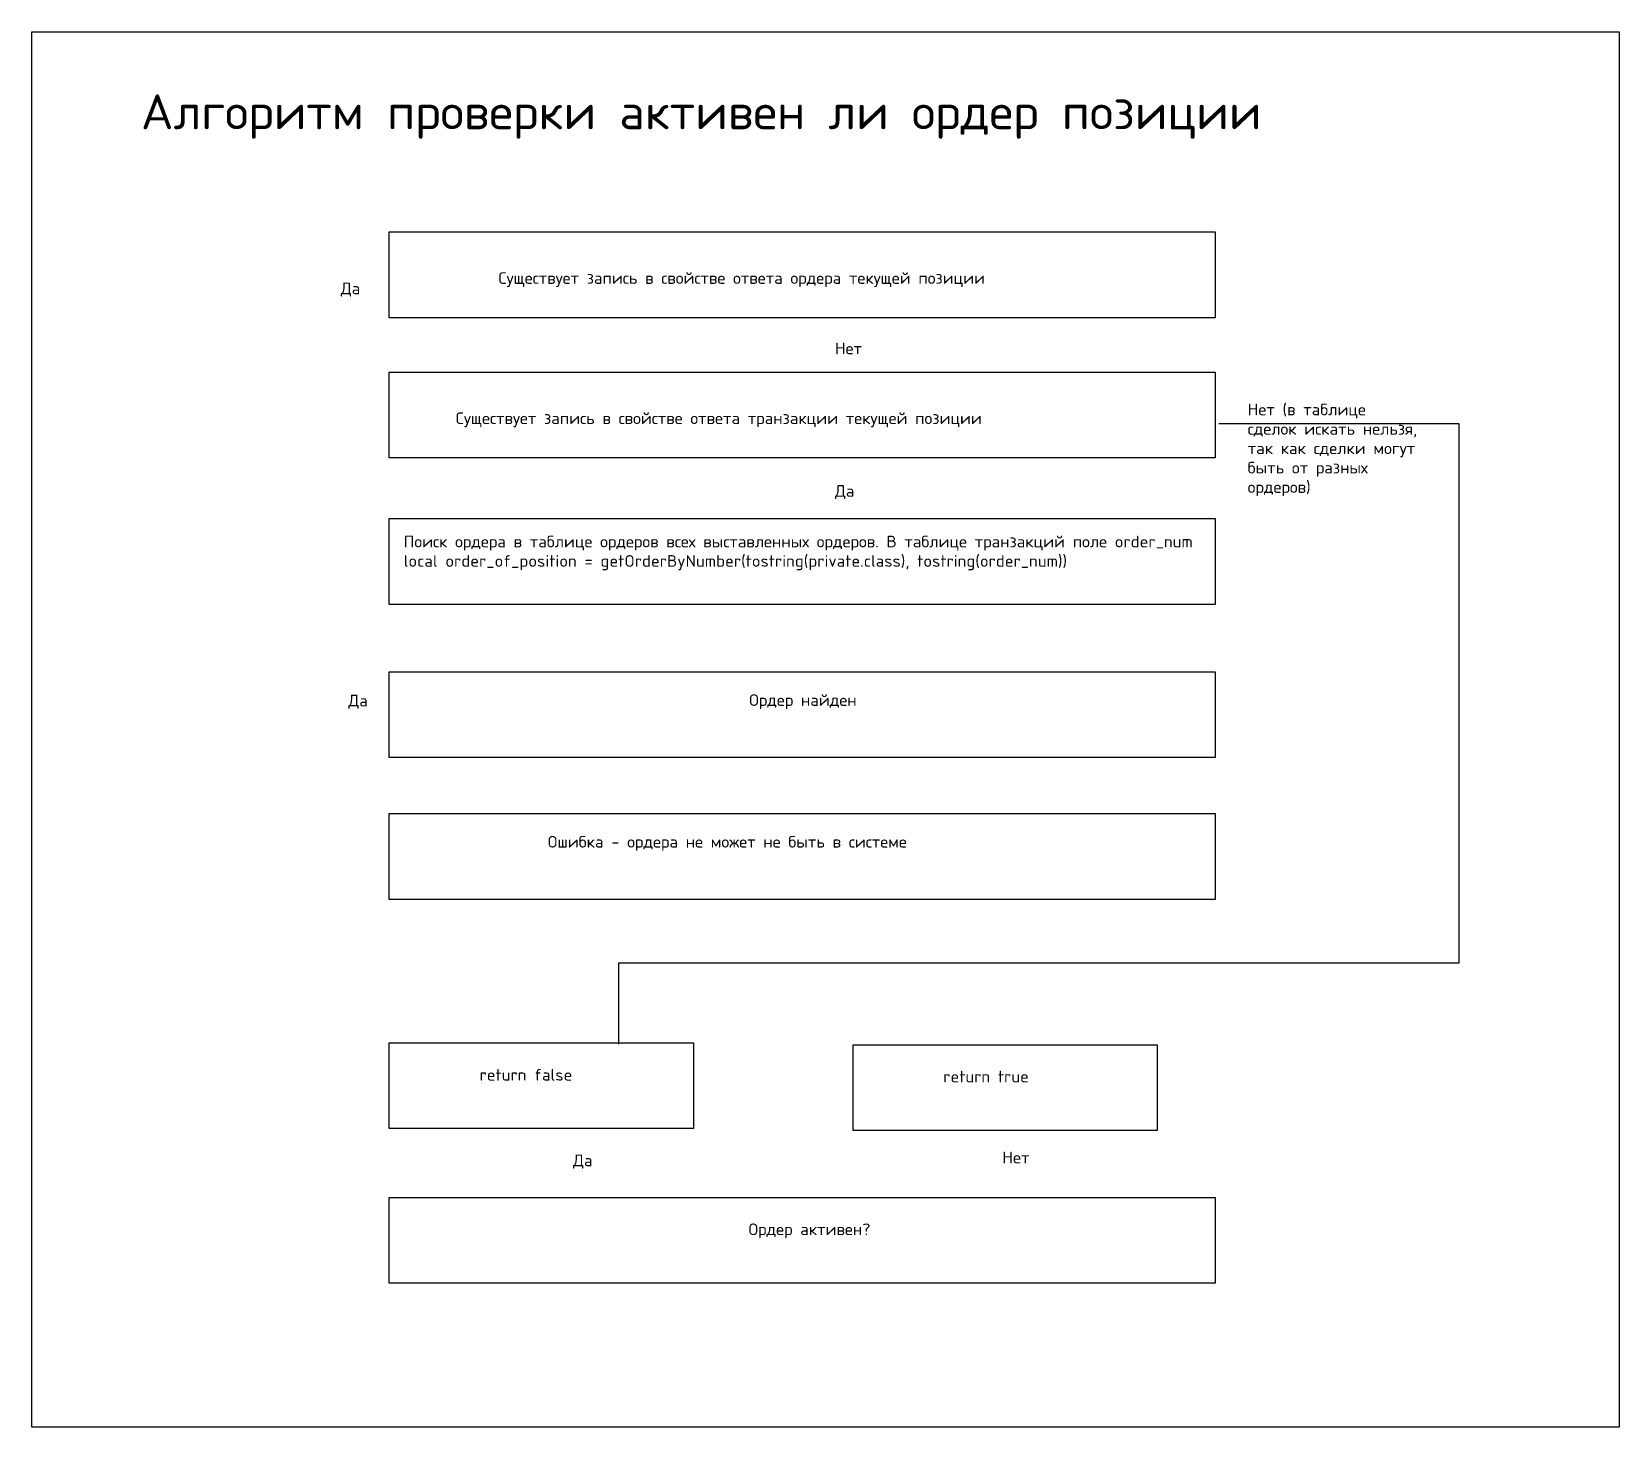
# Model space of a CAD drawing. Header units: metres. Extents: x 5387 to 32417, y 4252 to 8204.
# Drawn here: x 18974 to 20339, y 5368 to 6568 of the extents above; entities that cross this region are included whole.
import ezdxf

# ---------------------------------------------------------------- set-up
doc = ezdxf.new("R2010")
doc.units = ezdxf.units.M
doc.styles.get("Standard").update_dxf_attribs({"font": 'simplex.shx'})

msp = doc.modelspace()

# ---------------------------------------------------------------- texts
at = {"color": 1, "attachment_point": 1}
for s, width, gutter_width, heights, insert, char_height in [('Алгоритм проверки активен ли ордер позиции', 1325.783, 0, [93.9], (19068.1, 6514.2), 30), ('Ошибка - ордера не может не быть в системе', 438.98, 1, [0], (19417.8, 5876.7), 10)]:
    msp.add_mtext_dynamic_manual_height_columns(s, width=width, gutter_width=gutter_width, heights=heights, dxfattribs=dict(at, insert=insert, char_height=char_height))
at = {"char_height": 10, "attachment_point": 1}
for s, width, insert in [('Существует запись в свойстве ответа ордера текущей позиции', 562.556, (19375.4, 6361.3)), ('Да', 158.04, (19239.9, 6352.4)), ('Нет', 158.04, (19664.5, 6300.8)), ('Нет (в таблице сделок искать нельзя, так как сделки могут быть от разных ордеров)', 158.04, (20019.2, 6248.3)), ('Существует запись в свойстве ответа транзакции текущей позиции', 607.316, (19338.7, 6240.8)), ('Да', 158.04, (19664.5, 6178.3)), ('Поиск ордера в таблице ордеров всех выставленных ордеров. В таблице транзакций поле order_num\\P\\pxt53;local order_of_position = getOrderByNumber(tostring(private.class), tostring(order_num))', 702.939, (19293.9, 6134.8)), ('Да', 158.04, (19246.4, 5998.1)), ('Ордер найден', 130.861, (19590.9, 5998.5)), ('Да', 158.04, (19439.5, 5602.8)), ('Нет', 158.04, (19808.4, 5605.3)), ('Ордер активен?', 152.638, (19590.3, 5543.6))]:
    msp.add_mtext_dynamic_manual_height_columns(s, width=width, gutter_width=1, heights=[0], dxfattribs=dict(at, insert=insert))
at = {"color": 3, "char_height": 10, "attachment_point": 1}
for s, insert in [('return false', (19359.1, 5676.4)), ('return true', (19757.6, 5674.9))]:
    msp.add_mtext_dynamic_manual_height_columns(s, width=152.638, gutter_width=1, heights=[0], dxfattribs=dict(at, insert=insert))

# ---------------------------------------------------------------- linework, layer by layer
for points in [[(18974.3, 6568), (20338.5, 6568), (20338.5, 5368.4), (18974.3, 5368.4)], [(19281.6, 6395.9), (19991.4, 6395.9), (19991.4, 6322.2), (19281.6, 6322.2)], [(19281.6, 6275.4), (19991.4, 6275.4), (19991.4, 6201.7), (19281.6, 6201.7)], [(19281.6, 6149.5), (19991.4, 6149.5), (19991.4, 6075.8), (19281.6, 6075.8)], [(19281.6, 6017.8), (19991.4, 6017.8), (19991.4, 5944.1), (19281.6, 5944.1)], [(19281.6, 5566), (19991.4, 5566), (19991.4, 5492.3), (19281.6, 5492.3)]]:
    msp.add_lwpolyline(points, close=True)
at = {"flags": 128}
for points in [[(19280.8, 5531.3, 0, 10, 0), (19249.1, 5531.3, 0, 0, 0), (19164.8, 5531.3, 0, 0, 0), (19164.8, 6353.8, 0, 0, 0), (19286.4, 6353.8, 0, 0, 0)], [(19642.5, 6281.1, 0, 10, 0), (19642.5, 6301.1, 0, 0, 0), (19642.5, 6321.9, 0, 0, 0)], [(19642.5, 6158.6, 0, 10, 0), (19642.5, 6178.7, 0, 0, 0), (19642.5, 6199.4, 0, 0, 0)], [(19642.5, 6026.9, 0, 10, 0), (19642.5, 6046.9, 0, 0, 0), (19642.5, 6067.7, 0, 0, 0)], [(19281, 5550.3, 0, 10, 0), (19248.2, 5550.3, 0, 0, 0), (19227.9, 5550.3, 0, 0, 0), (19227.9, 5977.7, 0, 0, 0), (19284.4, 5977.7, 0, 0, 0)], [(19642.5, 5901.5, 0, 10, 0), (19642.5, 5921.5, 0, 0, 0), (19642.5, 5942.3, 0, 0, 0)], [(19417.6, 5698.3, 0, 10, 0), (19417.6, 5720, 0, 0, 0), (19417.6, 5818.8, 0, 0, 0)], [(19421.6, 5616.6, 0, 10, 0), (19421.6, 5596.6, 0, 0, 0), (19421.6, 5575.8, 0, 0, 0)], [(19777.9, 5614.7, 0, 10, 0), (19777.9, 5594.6, 0, 0, 0), (19777.9, 5573.9, 0, 0, 0)]]:
    msp.add_lwpolyline(points, format="xyseb", dxfattribs=at)
msp.add_lwpolyline([(19478.9, 5697.8), (19478.9, 5723.8), (19478.9, 5767.6), (20201.1, 5767.6), (20201.1, 6231.1), (19994.3, 6231.1)], dxfattribs=at)
at = {"color": 1}
msp.add_lwpolyline([(19281.6, 5895.9), (19991.4, 5895.9), (19991.4, 5822.2), (19281.6, 5822.2)], close=True, dxfattribs=at)
at = {"color": 3}
for points in [[(19281.6, 5698.8), (19543, 5698.8), (19543, 5625.2), (19281.6, 5625.2)], [(19680.1, 5697.3), (19941.5, 5697.3), (19941.5, 5623.6), (19680.1, 5623.6)]]:
    msp.add_lwpolyline(points, close=True, dxfattribs=at)

msp.set_redraw_order([(e.dxf.handle, doc.entitydb.next_handle()) for e in msp.query("TEXT MTEXT ATTDEF DIMENSION ARC_DIMENSION")])  # texts and dimensions are drawn at this point

doc.saveas('drawing.dxf')
